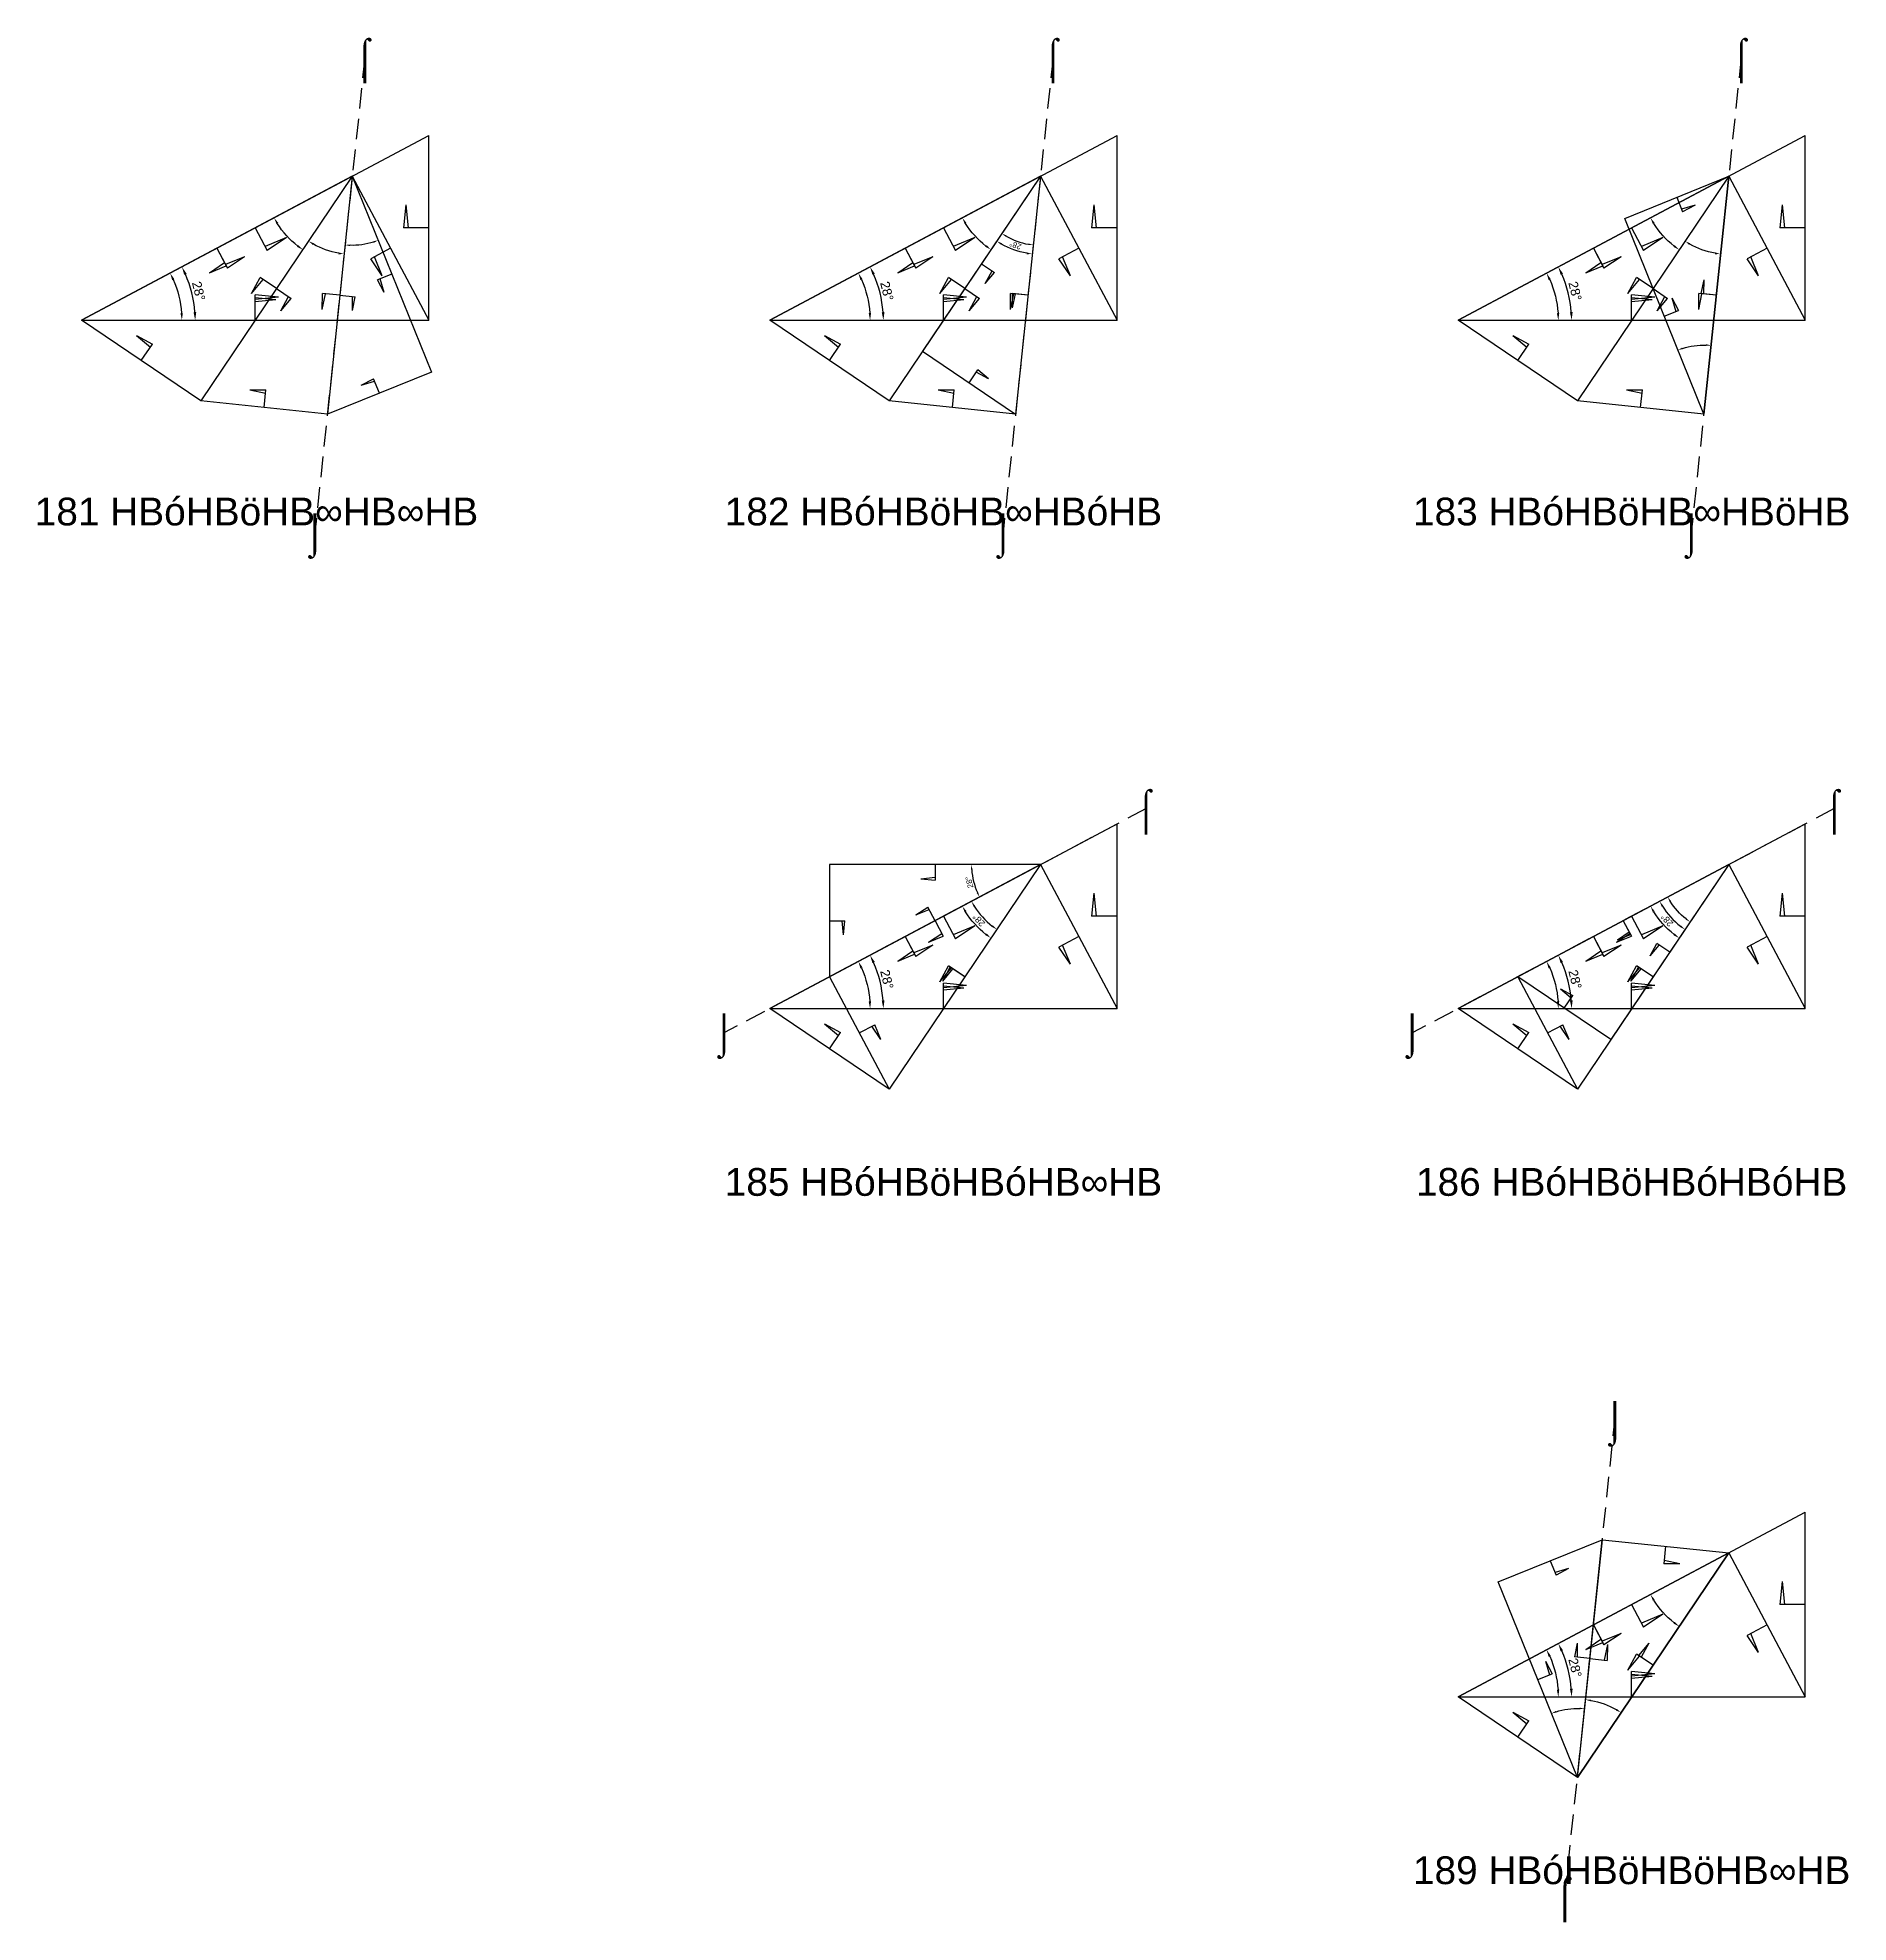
# Model space of a CAD drawing. Header units: millimetres. Extents: x -201764 to 671342, y -3335564 to 24518.
# Drawn here: x 218200 to 296417, y -1895910 to -1814511 of the extents above; entities that cross this region are included whole.
import ezdxf
from ezdxf.enums import TextEntityAlignment as Align

# ---------------------------------------------------------------- set-up
doc = ezdxf.new("R2010")
doc.units = ezdxf.units.MM
doc.header["$PDMODE"] = 35
doc.linetypes.add('DASHED', pattern=[19.05, 12.7, -6.35])
for name, color, linetype in [('BASE', 170, 'Continuous'), ('HYPOTENUSE', 20, 'Continuous'), ('PERPENDICULAR', 90, 'Continuous')]:
    doc.layers.add(name, color=color, linetype=linetype)
doc.styles.add('Arial', font='arial_0.ttf')
doc.dimstyles.new('ISO-25', dxfattribs={"dimtxt": 250, "dimasz": 100, "dimexe": 1.25, "dimexo": 0.625, "dimgap": 100, "dimtad": 1, "dimdec": 0, "dimtxsty": 'Arial', "dimcen": 2.5, "dimadec": 0, "dimazin": 0, "dimtfac": 1, "dimtdec": 0, "dimtmove": 0, "dimatfit": 3, "dimfxl": 1, "dimarcsym": 0})

msp = doc.modelspace()

# ---------------------------------------------------------------- texts
at = {"linetype": 'DASHED', "ltscale": 100, "style": 'Arial'}
for s, p in [('⌠', (232331, -1815364)), ('⌠', (262061, -1815364)), ('⌠', (291791, -1815364)), ('181 HBóHBöHB∞HB∞HB', (227652, -1834976)), ('182 HBóHBöHB∞HBóHB', (257328, -1834976)), ('183 HBóHBöHB∞HBöHB', (287058, -1834976)), ('⌡', (230173, -1835901)), ('⌡', (259903, -1835901)), ('⌡', (289633, -1835901)), ('⌠', (266080, -1847804)), ('⌠', (295810, -1847804)), ('⌡', (247847, -1857499)), ('⌡', (277577, -1857499)), ('185 HBóHBöHBóHB∞HB', (257328, -1863931)), ('186 HBóHBöHBóHBóHB', (287058, -1863931)), ('⌡', (286331, -1874250)), ('189 HBóHBöHBöHB∞HB', (287058, -1893661)), ('⌠', (284173, -1894787))]:
    msp.add_text(s, height=1200, dxfattribs=at).set_placement(p, align=Align.MIDDLE_CENTER)

# ---------------------------------------------------------------- blocks, each defined once
blk = doc.blocks.new('*D49')
at = {"color": 0, "lineweight": -2, "ltscale": 100, "transparency": 16777216}
blk.add_arc((0, 0), 4906, 4.08845, 23.91155, dxfattribs=at)
at = {"color": 0, "ltscale": 100, "transparency": 16777216}
for points in [[(4432, 1963), (4537, 2014), (4332, 2303)], [(4952, 352), (4835, 348), (4906, 0)]]:
    blk.add_solid(points, dxfattribs=at)
at = {"layer": 'Defpoints', "color": 0, "ltscale": 100, "transparency": 16777216}
for p in [(15000, 7976), (0, 0), (0, 0), (4841, 796), (15000, 0)]:
    blk.add_point(p, dxfattribs=at)
at = {"color": 0, "ltscale": 100, "transparency": 16777216, "insert": (5055, 1260), "char_height": 400, "attachment_point": 5, "rotation": 284, "style": 'Arial'}
blk.add_mtext('28°', dxfattribs=at)
blk = doc.blocks.new('SanjoyNathGeometrifyingTrigonometryFundamentalLockedSet')
at = {"color": 114, "linetype": 'DASHED', "ltscale": 100, "true_color": 0x139b48}
for p, q in [((14000, 4987.8), (13900, 3987.8)), ((14000, 4987.8), (14100, 3987.8)), ((15000, 3987.8), (13900, 3987.8))]:
    blk.add_line(p, q, dxfattribs=at)
at = {"color": 242, "linetype": 'DASHED', "ltscale": 100, "true_color": 0xcd2027}
for p, q in [((7500, 3987.8), (8016.4, 3016.6)), ((8852.4, 3574.3), (7922.5, 3193.2)), ((8852.4, 3574.3), (8016.4, 3016.6))]:
    blk.add_line(p, q, dxfattribs=at)
at = {"color": 159, "linetype": 'DASHED', "ltscale": 100, "true_color": 0x22346e}
for p, q in [((7500, 0), (7500, 1100)), ((8500, 1000), (7500, 1100)), ((8500, 1000), (7500, 900))]:
    blk.add_line(p, q, dxfattribs=at)
at = {"layer": 'BASE'}
blk.add_line((0, 0), (15000, 0), dxfattribs=at)
at = {"layer": 'HYPOTENUSE'}
blk.add_line((0, 0), (15000, 7975.6), dxfattribs=at)
at = {"layer": 'PERPENDICULAR'}
blk.add_line((15000, 0), (15000, 7975.6), dxfattribs=at)
at = {"color": 4, "ltscale": 100}
dim = blk.add_angular_dim_2l(base=(4841, 795.6), line1=((0, 0), (15000, 0)), line2=((0, 0), (15000, 7975.6)), dimstyle='ISO-25', override={"dimtxt": 400, "dimasz": 350, "dimgap": 100}, dxfattribs=at)
dim.commit()
dim.dimension.update_dxf_attribs({"geometry": '*D49', "text_midpoint": (5055.4, 1260.5)})

# ---------------------------------------------------------------- linework, layer by layer
at = {"linetype": 'DASHED', "ltscale": 70}
for p, q in [((232331, -1815364), (230173, -1835901)), ((262061, -1815364), (259903, -1835901)), ((291791, -1815364), (289633, -1835901)), ((266080, -1847804), (247847, -1857499)), ((295810, -1847804), (277577, -1857499)), ((284173, -1894787), (286331, -1874250))]:
    msp.add_line(p, q, dxfattribs=at)

# ---------------------------------------------------------------- block references
at = {"linetype": 'DASHED', "ltscale": 100}
for p, xscale, yscale, zscale, rotation in [((231792, -1820498), -0.779596451735377, 0.779596451735377, 0.7795964517353771, 56.00000000000004), ((261522, -1820498), -0.779596451735377, 0.779596451735377, 0.7795964517353771, 56.00000000000004), ((291251, -1820498), -0.779596451735377, 0.779596451735377, 0.7795964517353771, 56.00000000000004), ((231792, -1820498), -0.6883428104611129, 0.688342810461113, 0.688342810461113, 84.00000000000026), ((261522, -1820498), -0.6883428104611129, 0.688342810461113, 0.688342810461113, 84.00000000000026), ((291251, -1820498), -0.6883428104611129, 0.688342810461113, 0.688342810461113, 84.00000000000026), ((220098, -1826716), -0.882947592858929, 0.882947592858929, 0.882947592858929, 208), ((231792, -1820498), -0.6077706275583903, 0.6077706275583902, 0.6077706275583902, 112.0000000000003), ((249828, -1826716), -0.882947592858929, 0.882947592858929, 0.882947592858929, 208), ((261522, -1820498), 0.6077706275583902, 0.6077706275583902, 0.6077706275583902, 236.0000000000002), ((279558, -1826716), -0.882947592858929, 0.882947592858929, 0.882947592858929, 208), ((290172, -1830766), -0.6077706275583901, 0.6077706275583901, 0.6077706275583901, 292.0000000000003), ((261522, -1850228), -0.779596451735377, 0.779596451735377, 0.7795964517353771, 56.00000000000004), ((291251, -1850228), -0.779596451735377, 0.779596451735377, 0.7795964517353771, 56.00000000000004), ((291251, -1850228), -0.6077706275583891, 0.6077706275583891, 0.607770627558389, 55.99999999999964), ((249828, -1856446), -0.882947592858929, 0.882947592858929, 0.882947592858929, 208), ((261522, -1850228), 0.688342810461113, 0.688342810461113, 0.688342810461113, 208), ((261522, -1850228), 0.607770627558388, 0.607770627558388, 0.607770627558388, 180), ((279558, -1856446), -0.882947592858929, 0.882947592858929, 0.882947592858929, 208), ((291251, -1850228), 0.688342810461113, 0.688342810461113, 0.688342810461113, 208), ((291251, -1879958), -0.779596451735377, 0.779596451735377, 0.7795964517353771, 56.00000000000004), ((284712, -1889652), -0.6077706275583901, 0.6077706275583901, 0.6077706275583901, 292.0000000000003), ((284712, -1889652), -0.6883428104611128, 0.6883428104611129, 0.6883428104611129, 264.0000000000002), ((279558, -1886176), -0.882947592858929, 0.882947592858929, 0.882947592858929, 208)]:
    msp.add_blockref('SanjoyNathGeometrifyingTrigonometryFundamentalLockedSet', p, dxfattribs=dict(at, xscale=xscale, yscale=yscale, zscale=zscale, rotation=rotation))
at = {"linetype": 'DASHED'}
for p in [(220098, -1826716), (249828, -1826716), (279558, -1826716), (249828, -1856446), (279558, -1856446), (279558, -1886176)]:
    msp.add_blockref('SanjoyNathGeometrifyingTrigonometryFundamentalLockedSet', p, dxfattribs=at)

msp.set_redraw_order([(e.dxf.handle, doc.entitydb.next_handle()) for e in msp.query("TEXT MTEXT ATTDEF DIMENSION ARC_DIMENSION")])  # texts and dimensions are drawn at this point

doc.saveas('drawing.dxf')
